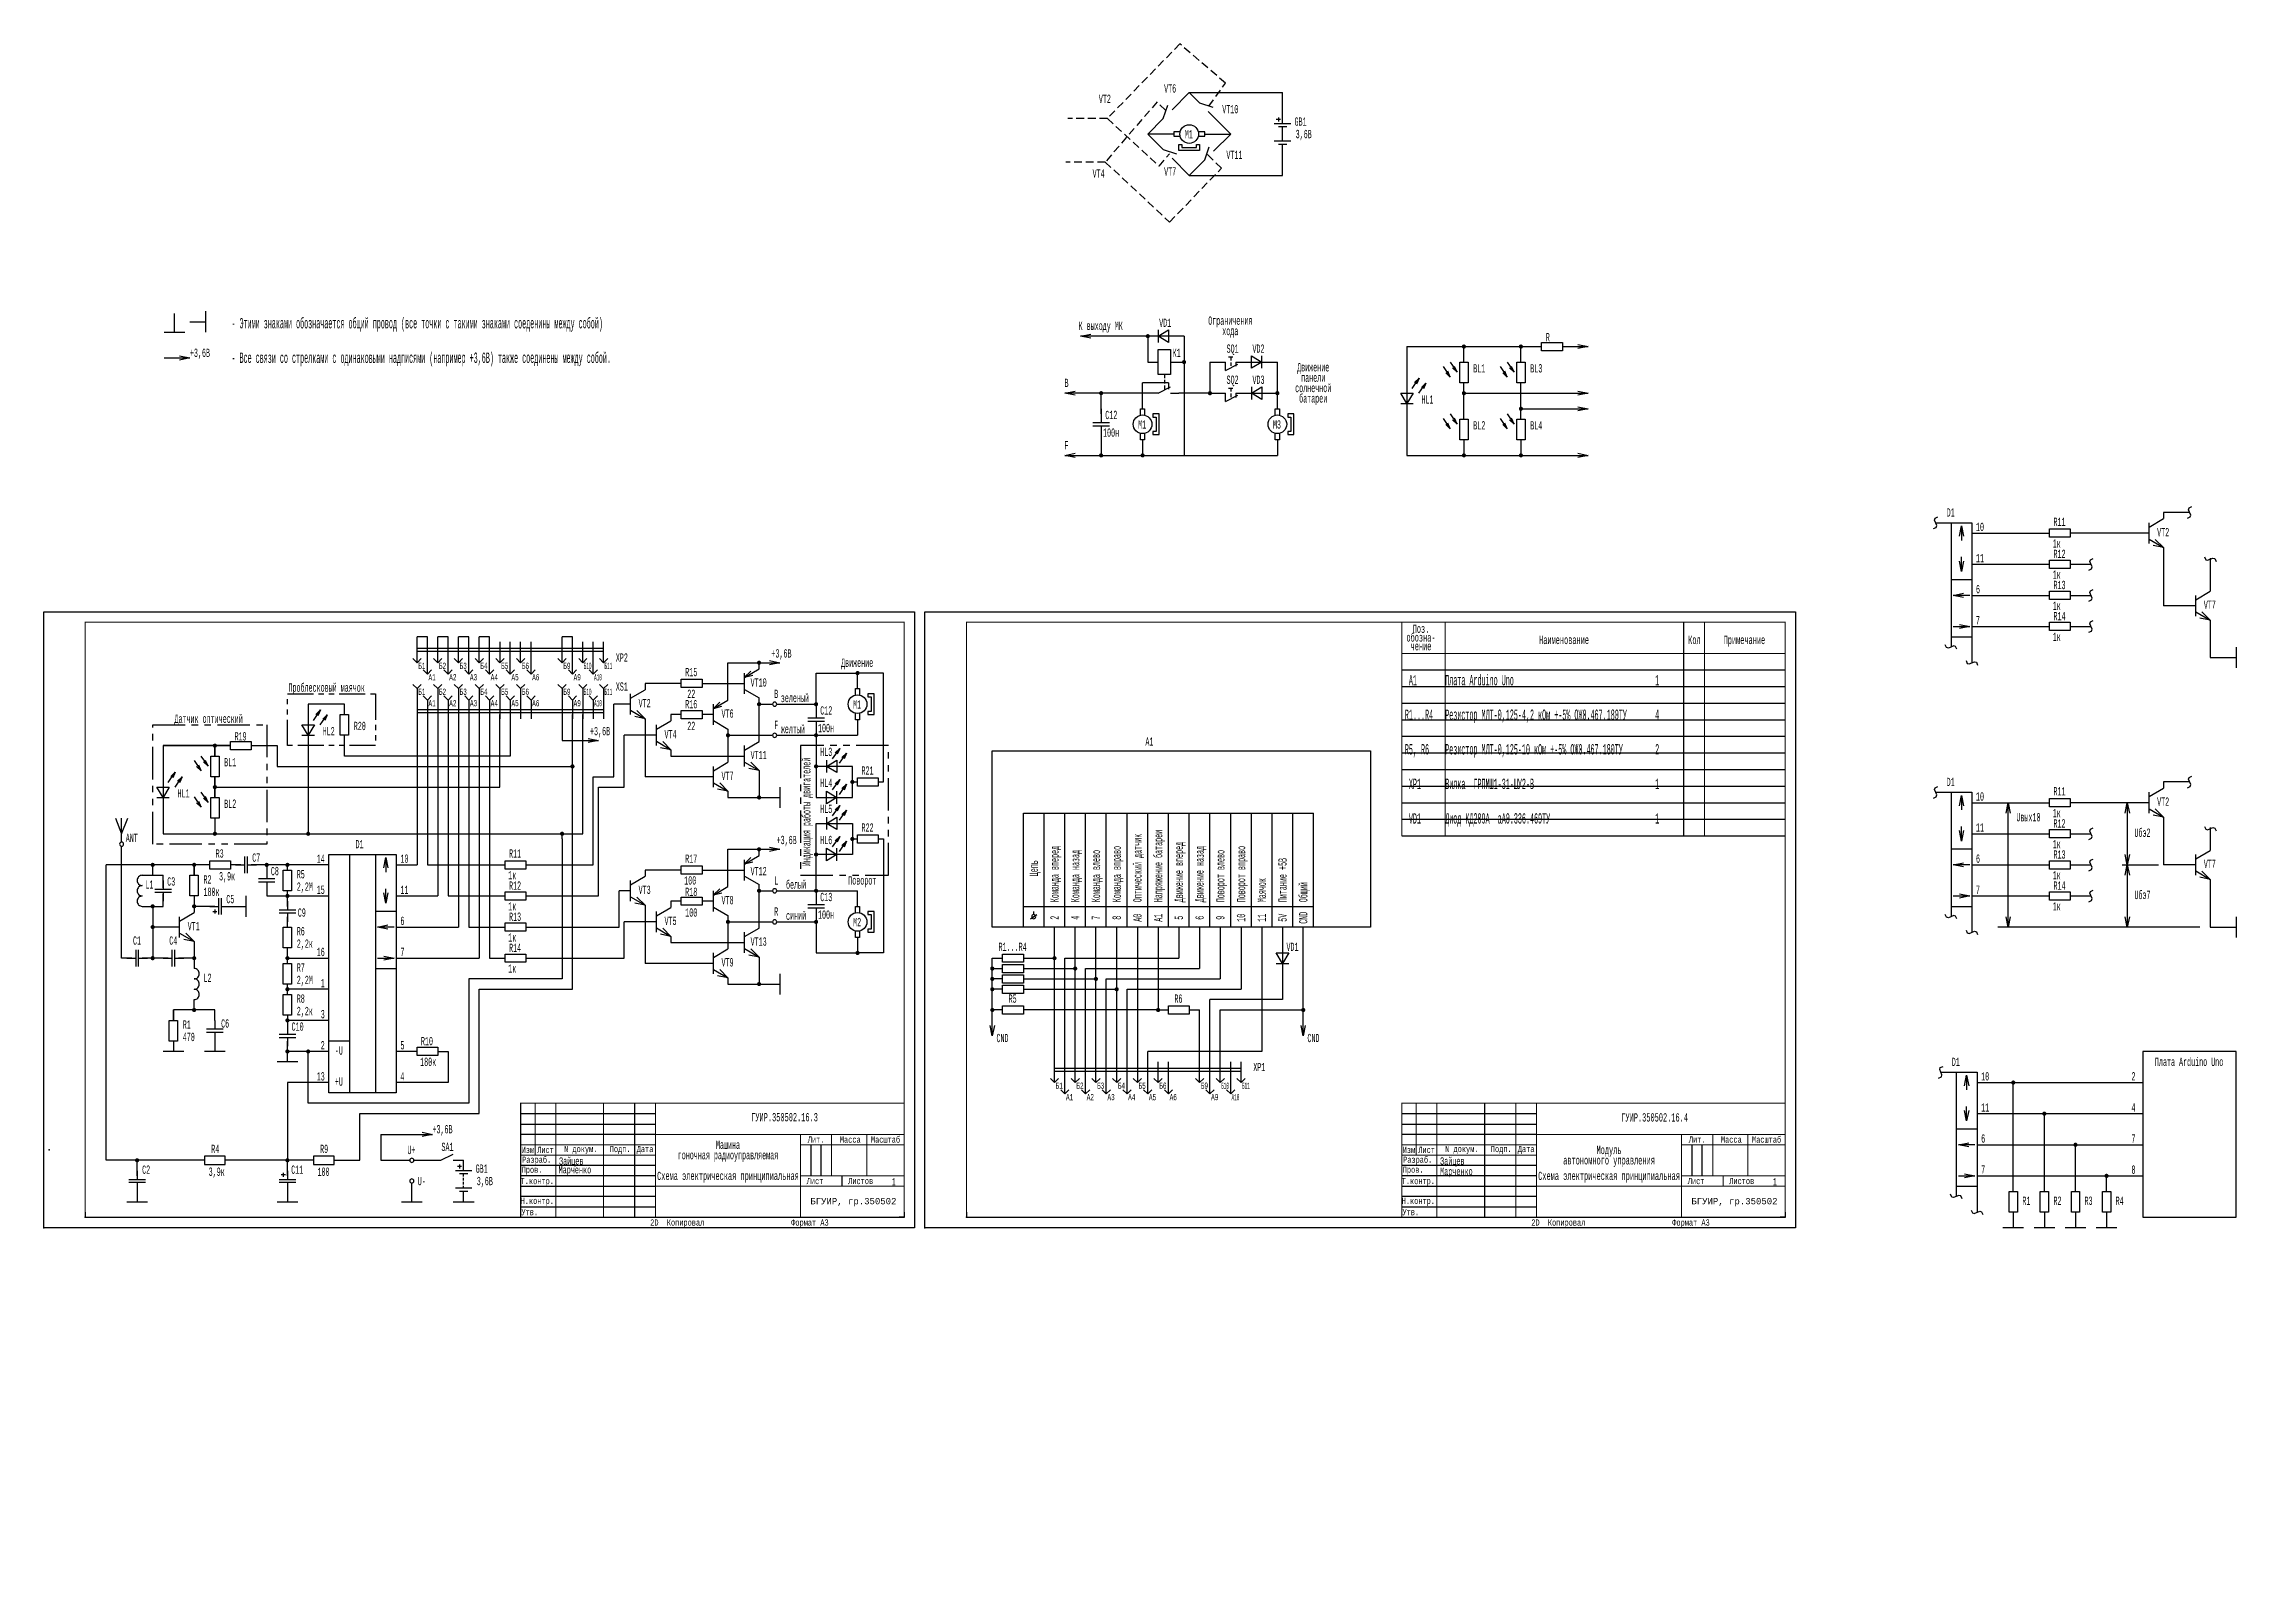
# Model space of a CAD drawing. Extents: x 0 to 4297, y -170 to 591.
# Drawn here: x 0 to 1058, y -170 to 571 of the extents above; entities that cross this region are included whole.
import ezdxf
from ezdxf.enums import TextEntityAlignment as Align

# ---------------------------------------------------------------- set-up
doc = ezdxf.new("R2010")
doc.units = 0
doc.header["$MEASUREMENT"] = 0
doc.linetypes.add('PHANTOM2', pattern=[1.25, 0.625, -0.125, 0.125, -0.125, 0.125, -0.125])
doc.linetypes.add('ШТРИХОВАЯ2', pattern=[0.375, 0.25, -0.125])
doc.layers.get('0').update_dxf_attribs({"color": 50, "linetype": 'CONTINUOUS'})
for name, color, linetype in [('00', 2, 'CONTINUOUS'), ('4', 5, 'CONTINUOUS'), ('7_контакты', 4, 'CONTINUOUS'), ('9', 6, 'CONTINUOUS'), ('91_номиналы', 3, 'CONTINUOUS'), ('PAMKA', 5, 'CONTINUOUS')]:
    doc.layers.add(name, color=color, linetype=linetype)
doc.styles.add('PE3', font='monotxt.shx', dxfattribs={"width": 0.56, "height": 4})
doc.styles.get("Standard").update_dxf_attribs({"font": 'monotxt.shx'})
doc.styles.add('ВОКАД', font='monotxt.shx', dxfattribs={"width": 0.55})

msp = doc.modelspace()

# ---------------------------------------------------------------- texts
at = {"ltscale": 15, "style": 'PE3'}
for s, width, p in [('К выходу МК', 0.56, (509.8, 433)), ('Ограничения', 0.56, (572.3, 435.5)), ('хода', 0.56, (572.3, 430.5)), ('Движение', 0.56, (612.3, 413)), ('солнечной', 0.56, (612.3, 403)), ('батареи', 0.56, (612.3, 398)), ('панели', 0.56, (612.3, 408)), ('Движение', 0.56, (392.3, 270.5)), ('Поворот', 0.56, (394.8, 165.5)), ('-U', 0.56, (142.3, 83.5)), ('Плата Arduino Uno', 0.56, (1034.8, 78)), ('+U', 0.56, (142.3, 68.5)), ('ГУИР.350502.16.3', 0.48, (357.3, 51.3)), ('ГУИР.350502.16.4', 0.48, (777, 51.2)), ('гоночная радиоуправляемая', 0.56, (330, 33)), ('Машина', 0.56, (330, 38)), ('автономного управления', 0.48, (755, 30.5)), ('Модуль', 0.48, (755, 35.5)), ('Схема электрическая принципиальная', 0.48, (330, 23)), ('Схема электрическая принципиальная', 0.48, (755, 23))]:
    msp.add_text(s, height=4, dxfattribs=dict(at, width=width)).set_placement(p, align=Align.CENTER)
at = {"ltscale": 15, "style": 'PE3', "width": 0.56}
for s, p in [('10', (932, 336)), ('11', (932, 321)), ('6', (932, 306)), ('7', (932, 291)), ('Проблесковый маячок', (118, 258.5)), ('зеленый', (355.5, 253.5)), ('Датчик оптический', (63, 243.5)), ('желтый', (355.5, 238.5)), ('10', (932, 206)), ('11', (932, 191)), ('10', (172, 176)), ('6', (932, 176)), ('11', (172, 161)), ('белый', (358, 163.5)), ('7', (932, 161)), ('6', (172, 146)), ('синий', (358, 148.5)), ('7', (172, 131)), ('5', (172, 86)), ('CND', (459.5, 89.5)), ('CND', (609.5, 89.5)), ('4', (172, 71)), ('10', (934.5, 71)), ('2', (1007, 71)), ('11', (934.5, 56)), ('4', (1007, 56)), ('6', (934.5, 41)), ('7', (1007, 41)), ('7', (934.5, 26)), ('8', (1007, 26))]:
    msp.add_text(s, height=4, dxfattribs=at).set_placement(p)
for s, p in [('Индикация работы двигателей', (369.8, 200.5)), ('2', (489.5, 149.5)), ('4', (499.5, 149.5)), ('7', (509.5, 149.5)), ('8', (519.5, 149.5)), ('A0', (529.5, 149.5)), ('A1', (539.5, 149.5)), ('5', (549.5, 149.5)), ('6', (559.5, 149.5)), ('9', (569.5, 149.5)), ('10', (579.5, 149.5)), ('11', (589.5, 149.5)), ('5V', (599.5, 149.5)), ('CND', (609.5, 149.5))]:
    msp.add_text(s, height=4, rotation=90, dxfattribs=at).set_placement(p, align=Align.CENTER)
for s, p in [('Напряжение батареи', (539.5, 157)), ('Команда вперед', (489.5, 157)), ('Команда назад', (499.5, 157)), ('Команда влево', (509.5, 157)), ('Команда вправо', (519.5, 157)), ('Оптический датчик', (529.5, 157)), ('Движение вперед', (549.5, 157)), ('Движение назад', (559.5, 157)), ('Поворот влево', (569.5, 157)), ('Поворот вправо', (579.5, 157)), ('Цепь', (479.5, 169.5)), ('Питание +5В', (599.5, 157)), ('Маячок', (589.5, 157)), ('Общий', (609.5, 157))]:
    msp.add_text(s, height=4, rotation=90, dxfattribs=at).set_placement(p)
for s, p in [('14', (135.5, 176)), ('15', (135.5, 161)), ('16', (135.5, 131)), ('1', (135.5, 116)), ('3', (135.5, 101)), ('2', (135.5, 86)), ('13', (135.5, 71))]:
    msp.add_text(s, height=4, dxfattribs=at).set_placement(p, align=Align.RIGHT)
at = {"style": 'PE3', "width": 0.56}
for s, p in [('Зайцев', (248.5, 30.4)), ('Зайцев', (673.5, 30.4)), ('Марченко', (248.3, 26.2)), ('1', (409, 20.4)), ('Марченко', (673.5, 25.4)), ('1', (834, 20.4))]:
    msp.add_text(s, height=3.5, dxfattribs=at).set_placement(p)
at = {"style": 'ВОКАД'}
for p in [(390.5, 11.3), (815.5, 11.3)]:
    msp.add_text('БГУИР, гр.350502', height=3, dxfattribs=at).set_placement(p, align=Align.CENTER)
at = {"ltscale": 15, "char_height": 4, "attachment_point": 1, "style": 'PE3'}
for s, insert, width in [('\\H5;\\W.45;\\P- Этими знаками обозначается общий провод (все точки с такими знаками соеденины между собой)\\P\\P- Все связи со стрелками с одинаковыми надписями (например +3,6B) также соединены между собой.', (90.5, 447.1), 262.5), ('\\H5;\\W.45;\\C1;\\C2;\\P\\P\\P A1       Плата Arduino Uno                                   1\\P\\PR1...R4   Резистор МЛТ-0,125-4,2 кОм +-5% ОЖ0.467.180ТУ       4\\P\\PR5, R6    Резистор МЛТ-0,125-10 кОм +-5% ОЖ0.467.180ТУ        2\\P\\P XP1      Вилка  ГРПМШ1-31-ШУ2-В                              1\\P\\P VD1      Диод КД209А  аА0.336.469ТУ                          1', (656.5, 291.6), 205)]:
    msp.add_mtext(s, dxfattribs=dict(at, insert=insert, width=width))
at = {"ltscale": 25, "insert": (550, -170), "char_height": 4, "width": 77, "attachment_point": 1, "style": 'PE3'}
msp.add_mtext('\\H5;\\W.45;', dxfattribs=at)
at = {"layer": '00', "ltscale": 15, "style": 'PE3', "width": 0.56}
for s, p in [('Uвых10', (957.3, 196)), ('Uбэ2', (1012.3, 188.5)), ('Uбэ7', (1012.3, 158.5))]:
    msp.add_text(s, height=4, dxfattribs=at).set_placement(p, align=Align.CENTER)
at = {"layer": '4', "ltscale": 15, "style": 'PE3', "width": 0.56}
for s, p in [('VT6', (543.3, 547.5)), ('VT2', (511.8, 542.5)), ('VT10', (572.3, 537.5)), ('M1', (552.3, 525.4)), ('GB1', (606.2, 531.5)), ('VT11', (574.3, 515.5)), ('VT4', (508.8, 506.5)), ('VT7', (543.3, 507.5)), ('M1', (529.8, 385.4)), ('M3', (594.8, 385.4)), ('D1', (919.8, 343)), ('R11', (972.3, 338.5)), ('VT2', (1022.3, 333.5)), ('R12', (972.3, 323)), ('R13', (972.3, 308)), ('R14', (972.3, 293)), ('VT7', (1044.8, 298.5)), ('XP2', (278.8, 273)), ('R15', (312.3, 266)), ('VT10', (344.8, 261)), ('XS1', (278.8, 259)), ('VT2', (289.8, 251)), ('R16', (312.3, 250.5)), ('M1', (392.3, 250.4)), ('VT6', (329.8, 246)), ('VT4', (302.3, 236)), ('A1', (533.3, 232.5)), ('VT11', (344.8, 226)), ('R21', (397.3, 218.5)), ('VT7', (329.8, 216)), ('D1', (919.8, 213)), ('R11', (972.3, 208.5)), ('VT2', (1022.3, 203.5)), ('R22', (397.3, 191)), ('R12', (972.3, 193)), ('R3', (84.8, 178.5)), ('D1', (152.3, 183)), ('R11', (227.3, 178.5)), ('R17', (312.3, 176)), ('R13', (972.3, 178)), ('VT12', (344.8, 170)), ('VT7', (1044.8, 173.5)), ('R12', (227.3, 163)), ('VT3', (289.8, 161)), ('R18', (312.3, 160)), ('VT8', (329.8, 156)), ('R14', (972.3, 163)), ('R13', (227.3, 148)), ('VT5', (302.3, 146)), ('M2', (392.3, 145.4)), ('VT1', (72.3, 143.5)), ('VT13', (344.8, 136)), ('R1...R4', (467.3, 133.5)), ('VD1', (602.3, 133.5)), ('R14', (227.3, 133)), ('VT9', (329.8, 126)), ('R5', (467.3, 108.5)), ('R6', (547.3, 108.5)), ('R10', (184.8, 88)), ('XP1', (586.3, 75.5)), ('D1', (922.3, 78)), ('R4', (82.7, 36)), ('R9', (135.2, 36)), ('SA1', (194.7, 37)), ('GB1', (211.2, 26.5)), ('R1', (956.3, 11)), ('R2', (971.3, 11)), ('R3', (986.3, 11)), ('R4', (1001.3, 11))]:
    msp.add_text(s, height=4, dxfattribs=at).set_placement(p, align=Align.CENTER)
for s, p in [('VD1', (538, 434.5)), ('К1', (544.5, 420)), ('SQ1', (570.5, 422)), ('VD2', (583, 422)), ('R', (724.5, 427.5)), ('BL1', (689.5, 412.5)), ('BL3', (717, 412.5)), ('SQ2', (570.5, 407)), ('VD3', (583, 407)), ('C12', (512, 390)), ('HL1', (664.5, 397.5)), ('BL2', (689.5, 385)), ('BL4', (717, 385)), ('R20', (149.5, 240)), ('C12', (374.5, 247.5)), ('R19', (92, 235)), ('HL2', (134.5, 237.5)), ('BL1', (87, 222.5)), ('HL3', (374.5, 227.5)), ('HL1', (64.5, 207.5)), ('HL4', (374.5, 212.5)), ('BL2', (87, 202.5)), ('HL5', (374.5, 200)), ('ANT', (39.5, 186)), ('C7', (100.5, 176.5)), ('HL6', (374.5, 185)), ('R2', (77, 166)), ('C8', (109.5, 170)), ('R5', (122, 168.5)), ('L1', (49, 163.5)), ('C3', (59.5, 165)), ('C5', (88, 156.5)), ('C13', (374.5, 157.5)), ('C9', (122.5, 150)), ('C1', (43, 136.5)), ('C4', (60.5, 136.5)), ('R6', (122, 141)), ('R7', (122, 123.5)), ('L2', (77, 118.5)), ('R8', (122, 108.5)), ('R1', (67, 96)), ('C6', (85.5, 96.5)), ('C10', (119.5, 95)), ('C2', (47.4, 26)), ('C11', (119.3, 26))]:
    msp.add_text(s, height=4, dxfattribs=at).set_placement(p)
at = {"layer": '7_контакты', "ltscale": 15, "style": 'PE3'}
for s, width, p in [('Б1', 0.56, (182.3, 269.5)), ('А1', 0.56, (187.3, 264)), ('Б2', 0.56, (192.3, 269.5)), ('А2', 0.56, (197.3, 264)), ('Б3', 0.56, (202.3, 269.5)), ('А3', 0.56, (207.3, 264)), ('Б4', 0.56, (212.3, 269.5)), ('А4', 0.56, (217.3, 264)), ('Б5', 0.56, (222.3, 269.5)), ('А5', 0.56, (227.3, 264)), ('Б6', 0.56, (232.3, 269.5)), ('А6', 0.56, (237.3, 264)), ('Б9', 0.56, (252.3, 269.5)), ('А9', 0.56, (257.3, 264)), ('Б10', 0.4, (262.3, 269.5)), ('А10', 0.4, (267.3, 264)), ('Б11', 0.4, (272.3, 269.5)), ('Б1', 0.56, (182.3, 257)), ('А1', 0.56, (187.3, 251.5)), ('Б2', 0.56, (192.3, 257)), ('А2', 0.56, (197.3, 251.5)), ('Б3', 0.56, (202.3, 257)), ('А3', 0.56, (207.3, 251.5)), ('Б4', 0.56, (212.3, 257)), ('А4', 0.56, (217.3, 251.5)), ('Б5', 0.56, (222.3, 257)), ('А5', 0.56, (227.3, 251.5)), ('Б6', 0.56, (232.3, 257)), ('А6', 0.56, (237.3, 251.5)), ('Б9', 0.56, (252.3, 257)), ('А9', 0.56, (257.3, 251.5)), ('Б10', 0.4, (262.3, 257)), ('А10', 0.4, (267.3, 251.5)), ('Б11', 0.4, (272.3, 257)), ('Б1', 0.56, (489.8, 67)), ('А1', 0.56, (494.8, 61.5)), ('Б2', 0.56, (499.8, 67)), ('А2', 0.56, (504.8, 61.5)), ('Б3', 0.56, (509.8, 67)), ('А3', 0.56, (514.8, 61.5)), ('Б4', 0.56, (519.8, 67)), ('А4', 0.56, (524.8, 61.5)), ('Б5', 0.56, (529.8, 67)), ('А5', 0.56, (534.8, 61.5)), ('Б6', 0.56, (539.8, 67)), ('А6', 0.56, (544.8, 61.5)), ('Б9', 0.56, (559.8, 67)), ('А9', 0.56, (564.8, 61.5)), ('Б10', 0.4, (569.8, 67)), ('А10', 0.4, (574.8, 61.5)), ('Б11', 0.4, (579.8, 67))]:
    msp.add_text(s, height=3, dxfattribs=dict(at, width=width)).set_placement(p, align=Align.CENTER)
at = {"layer": '9', "ltscale": 15, "style": 'PE3', "width": 0.56}
for s, p in [('3,6B', (607.7, 525.5)), ('+3,6B', (75.3, 420)), ('B', (493.3, 405.5)), ('F', (493.3, 375.5)), ('+3,6B', (355.8, 275)), ('B', (353.3, 255.5)), ('F', (353.3, 240.5)), ('+3,6B', (268.3, 237.5)), ('+3,6B', (358.3, 185)), ('L', (353.3, 165.5)), ('R', (353.3, 150.5)), ('+3,6B', (192.3, 45.5)), ('U+', (177.3, 35.5)), ('U-', (182.3, 20.5)), ('3,6B', (212.7, 20.5))]:
    msp.add_text(s, height=4, dxfattribs=at).set_placement(p, align=Align.CENTER)
at = {"layer": '91_номиналы', "ltscale": 15, "style": 'PE3', "width": 0.56}
for s, p in [('100н', (514.8, 381.5)), ('22', (312.3, 255.5)), ('22', (312.3, 240)), ('100н', (377.3, 239)), ('100', (311.8, 165.5)), ('100', (312.3, 150)), ('100н', (377.3, 149))]:
    msp.add_text(s, height=4, dxfattribs=at).set_placement(p, align=Align.CENTER)
for s, p in [('1к', (969, 328)), ('1к', (969, 313)), ('1к', (969, 298)), ('1к', (969, 283)), ('1к', (969, 198)), ('1к', (969, 183)), ('3,9к', (84.5, 167.5)), ('1к', (224, 168)), ('1к', (969, 168)), ('180к', (77, 160)), ('2,2М', (122, 162.5)), ('1к', (224, 153)), ('1к', (969, 153)), ('2,2к', (122, 135)), ('1к', (224, 138)), ('1к', (224, 123)), ('2,2М', (122, 117.5)), ('2,2к', (122, 102.5)), ('470', (67, 90)), ('180к', (181.5, 78)), ('3,9к', (79.5, 25)), ('100', (132, 25))]:
    msp.add_text(s, height=4, dxfattribs=at).set_placement(p)
at = {"layer": 'PAMKA', "width": 0.7}
for s, p in [('Лит.', (372.5, 42.5)), ('Лит.', (797.5, 42.5)), ('Изм', (233.5, 37.5)), ('Разраб.', (237.7, 32.5)), ('Лист', (242, 37.5)), ('N докум.', (259, 37.5)), ('Подп.', (278, 37.5)), ('Дата', (290, 37.5)), ('Изм', (658.5, 37.5)), ('Разраб.', (662.7, 32.5)), ('Лист', (667, 37.5)), ('N докум.', (684, 37.5)), ('Подп.', (703, 37.5)), ('Дата', (715, 37.5)), ('Пров.', (235.5, 27.5)), ('Лист', (372, 22.5)), ('Листов', (394, 22.5)), ('Пров.', (660.5, 27.5)), ('Лист', (797, 22.5)), ('Листов', (819, 22.5)), ('Н.контр.', (238, 12.5)), ('Н.контр.', (663, 12.5)), ('Утв.', (234.4, 7.5)), ('Утв.', (659.4, 7.5))]:
    msp.add_text(s, height=3, dxfattribs=at).set_placement(p, align=Align.MIDDLE)
for s, p in [('Масса', (389, 41)), ('Масштаб', (406, 41)), ('Масса', (814, 41)), ('Масштаб', (831, 41)), ('Т.контр.', (238, 21)), ('Т.контр.', (663, 21))]:
    msp.add_text(s, height=3, dxfattribs=at).set_placement(p, align=Align.CENTER)
for s, p in [('2D', (292.5, 1)), ('Копировал', (300.5, 1)), ('Формат А3', (360.5, 1)), ('2D', (717.5, 1)), ('Копировал', (725.5, 1)), ('Формат А3', (785.5, 1))]:
    msp.add_text(s, height=3, dxfattribs=at).set_placement(p)

# ---------------------------------------------------------------- blocks, each defined once
blk = doc.blocks.new('-C')
for p, q in [((0, 0), (4.3, 0)), ((4.3, 4), (4.3, -4)), ((5.7, -4), (5.7, 4)), ((5.7, 0), (10, 0))]:
    blk.add_line(p, q)
blk = doc.blocks.new('-r')
for p, q in [((0, 2), (10, 2)), ((0, -2), (0, 2)), ((10, 2), (10, -2)), ((10, -2), (0, -2))]:
    blk.add_line(p, q)
blk = doc.blocks.new('-L')
for points in [[(0, 10, 0.414214), (2.5, 12.5, 0.414214), (0, 15, 1)], [(0, 5, 0.414214), (2.5, 7.5, 0.414214), (0, 10, 1)], [(0, 0, 0.414214), (2.5, 2.5, 0.414214), (0, 5, 1)]]:
    blk.add_lwpolyline(points, format="xyb")
blk = doc.blocks.new('-PLUS-')
for p, q in [((-1, 0), (1, 0)), ((0, 1), (0, -1))]:
    blk.add_line(p, q)
blk = doc.blocks.new('_')
for p, q in [((-5, 1), (0, 0)), ((0, 0), (-5, -1))]:
    blk.add_line(p, q)
blk = doc.blocks.new('-')
blk.add_blockref('_', (0, 0))
blk = doc.blocks.new('-X')
for p, q in [((2, 2), (0, 0)), ((0, 0), (2, -2))]:
    blk.add_line(p, q)
blk = doc.blocks.new('strelka')
blk.add_blockref('_', (0, 0))
blk = doc.blocks.new('-S')
for p, q in [((0, 0), (6, 3)), ((5, 5), (5, 2)), ((6, 0), (10, 0))]:
    blk.add_line(p, q)
blk = doc.blocks.new('-S_nz')
for p, q in [((0, -4), (0, 0)), ((5, 0), (5, -2)), ((0, -4), (6, -1))]:
    blk.add_line(p, q)
blk = doc.blocks.new('-vd')
for p, q in [((0, 0), (5, 3)), ((0, 3), (0, -3)), ((5, -3), (0, 0)), ((5, 3), (5, -3))]:
    blk.add_line(p, q)
blk = doc.blocks.new('-k')
for p, q in [((0, 6), (6, 6)), ((0, -6), (0, 6)), ((6, 6), (6, -6)), ((6, -6), (0, -6))]:
    blk.add_line(p, q)
blk = doc.blocks.new('-H')
for p, q in [((-5, -4.4), (-1.6, 0.6)), ((-1.6, 0.6), (-3.8, -1.5)), ((-1.6, 0.6), (-2.8, -2.2)), ((-1.7, -6.6), (1.7, -1.7)), ((1.7, -1.7), (-0.5, -3.8)), ((1.7, -1.7), (0.5, -4.5))]:
    blk.add_line(p, q)
blk = doc.blocks.new('A$C2A9B0725')
at = {"style": 'ВОКАД', "width": 0.55}
for s, p in [('Поз.', (7.3, 8.4)), ('обозна-', (7.3, 4.2)), ('чение', (7.3, 0)), ('Наименование', (76.3, 3)), ('Кол', (139.2, 3)), ('Примечание', (163.3, 3))]:
    blk.add_text(s, height=4, dxfattribs=at).set_placement(p, align=Align.CENTER)
blk = doc.blocks.new('F25')
at = {"layer": 'PAMKA'}
for p, q in [((0, 0), (-2.5, 0)), ((0, 2.5), (0, 0))]:
    blk.add_line(p, q, dxfattribs=at)
blk = doc.blocks.new('F26')
at = {"layer": 'PAMKA'}
for p, q in [((0, 2.5), (0, 0)), ((0, 0), (2.5, 0))]:
    blk.add_line(p, q, dxfattribs=at)
blk = doc.blocks.new('-SS')
for p, q in [((-0.5, 1.3), (-0.2, 2.2)), ((0.6, -1.3), (-0.5, 1.3)), ((-0.2, 2.2), (1.1, 2.8)), ((-1, -2.8), (0.3, -2.2)), ((0.3, -2.2), (0.6, -1.3))]:
    blk.add_line(p, q)

# ---------------------------------------------------------------- linework, layer by layer
at = {"ltscale": 15}
for p, q in [((63, 432), (63, 441)), ((70.5, 437), (78, 437)), ((78, 442), (78, 432)), ((58, 432), (68, 432)), ((58, 419.5), (70.5, 419.5)), ((595, 395), (595, 417.5)), ((530, 395), (530, 407.5)), ((510, 395), (510, 390)), ((529, 395), (531, 395)), ((529, 391.9), (529, 395)), ((531, 395), (531, 391.9)), ((535, 392.5), (535, 391)), ((538, 392.5), (535, 392.5)), ((538, 382.5), (538, 392.5)), ((594, 391.9), (594, 395)), ((594, 395), (596, 395)), ((596, 395), (596, 391.9)), ((603, 392.5), (600, 392.5)), ((600, 392.5), (600, 391)), ((603, 382.5), (603, 392.5)), ((510, 385), (510, 380)), ((529, 380), (529, 383.1)), ((531, 383.1), (531, 380)), ((535, 391), (536.5, 391)), ((535, 384), (535, 382.5)), ((536.5, 384), (535, 384)), ((535, 382.5), (538, 382.5)), ((536.5, 391), (536.5, 384)), ((594, 380), (594, 383.1)), ((596, 383.1), (596, 380)), ((600, 391), (601.5, 391)), ((601.5, 384), (600, 384)), ((600, 384), (600, 382.5)), ((600, 382.5), (603, 382.5)), ((601.5, 391), (601.5, 384)), ((531, 380), (529, 380)), ((530, 380), (530, 372.5)), ((596, 380), (594, 380)), ((595, 380), (595, 372.5)), ((920, 340), (920, 280.1)), ((925, 338.5), (925, 331.5)), ((1035, 345), (1022.5, 345)), ((930, 335), (967.5, 335)), ((925, 316.5), (925, 323.5)), ((930, 320), (967.5, 320)), ((977.5, 320), (987.5, 320)), ((1045, 323), (1045, 307)), ((930, 312.5), (920, 312.5)), ((929, 305), (921, 305)), ((930, 305), (967.5, 305)), ((977.5, 305), (987.5, 305)), ((921, 290), (929, 290)), ((930, 290), (967.5, 290)), ((977.5, 290), (987.5, 290)), ((920, 285), (930, 285)), ((1045, 275), (1057.5, 275)), ((1057.5, 280), (1057.5, 270)), ((330, 272.5), (355, 272.5)), ((330, 254.5), (330, 272.5)), ((345, 269.5), (345, 272.5)), ((372.5, 267.5), (392.5, 267.5)), ((372.5, 252.5), (372.5, 267.5)), ((392.5, 260), (392.5, 267.5)), ((307.5, 262.5), (290, 262.5)), ((317.5, 262.5), (338, 262.5)), ((345, 234.5), (345, 255.5)), ((391.5, 256.9), (391.5, 260)), ((391.5, 260), (393.5, 260)), ((393.5, 260), (393.5, 256.9)), ((400.5, 257.5), (397.5, 257.5)), ((397.5, 257.5), (397.5, 256)), ((397.5, 256), (399, 256)), ((399, 256), (399, 249)), ((400.5, 247.5), (400.5, 257.5)), ((275, 217.5), (275, 252.5)), ((307.5, 247.5), (302.5, 247.5)), ((345, 252.5), (351.5, 252.5)), ((353.5, 252.5), (372.5, 252.5)), ((372.5, 252.5), (372.5, 247.5)), ((391.5, 245), (391.5, 248.1)), ((393.5, 245), (391.5, 245)), ((392.5, 245), (392.5, 237.5)), ((393.5, 248.1), (393.5, 245)), ((399, 249), (397.5, 249)), ((397.5, 249), (397.5, 247.5)), ((397.5, 247.5), (400.5, 247.5)), ((280, 212.5), (280, 237.5)), ((330, 240.5), (330, 224.5)), ((330, 237.5), (351.5, 237.5)), ((353.5, 237.5), (372.5, 237.5)), ((372.5, 242.5), (372.5, 237.5)), ((372.5, 237.5), (392.5, 237.5)), ((302.5, 227.5), (338, 227.5)), ((355, 212.5), (355, 202.5)), ((1035, 215), (1022.5, 215)), ((330, 207.5), (355, 207.5)), ((920, 210), (920, 150.1)), ((925, 208.5), (925, 201.5)), ((930, 205), (967.5, 205)), ((37.5, 186), (37.5, 197.5)), ((925, 186.5), (925, 193.5)), ((1045, 193), (1045, 182)), ((37.5, 180), (37.5, 184)), ((37.5, 130), (37.5, 180)), ((147.5, 180), (147.5, 65)), ((160, 180), (160, 65)), ((330, 182.5), (355, 182.5)), ((330, 164.5), (330, 182.5)), ((345, 179.5), (345, 182.5)), ((930, 182.5), (920, 182.5)), ((930, 190), (967.5, 190)), ((977.5, 190), (987.5, 190)), ((80, 175), (30, 175)), ((30, 32.5), (30, 175)), ((47.5, 170), (57.5, 170)), ((52.5, 170), (52.5, 175)), ((57.5, 164), (57.5, 170)), ((72.5, 175), (72.5, 170)), ((72.5, 170), (72.5, 175)), ((95, 175), (90, 175)), ((137.5, 175), (100, 175)), ((107.5, 175), (107.5, 170)), ((117.5, 172.5), (117.5, 175)), ((165, 178.5), (165, 171.5)), ((170, 175), (180, 175)), ((185, 175), (222.5, 175)), ((232.5, 175), (265, 175)), ((307.5, 172.5), (290, 172.5)), ((317.5, 172.5), (338, 172.5)), ((929, 175), (921, 175)), ((930, 175), (967.5, 175)), ((977.5, 175), (987.5, 175)), ((57.5, 155), (57.5, 161)), ((72.5, 160), (72.5, 152)), ((97.5, 160), (97.5, 150)), ((107.5, 165), (107.5, 160)), ((107.5, 160), (137.5, 160)), ((117.5, 160), (117.5, 162.5)), ((165, 156.5), (165, 163.5)), ((170, 160), (190, 160)), ((195, 160), (222.5, 160)), ((232.5, 160), (267.5, 160)), ((277.5, 145), (277.5, 162.5)), ((345, 144.5), (345, 165.5)), ((345, 162.5), (351.5, 162.5)), ((353.5, 162.5), (372.5, 162.5)), ((372.5, 162.5), (392.5, 162.5)), ((372.5, 162.5), (372.5, 157.5)), ((392.5, 155), (392.5, 162.5)), ((921, 160), (929, 160)), ((930, 160), (967.5, 160)), ((977.5, 160), (987.5, 160)), ((47.5, 155), (57.5, 155)), ((52.5, 155), (52.5, 130)), ((82.5, 155), (72.5, 155)), ((82.5, 155), (77.5, 155)), ((87.5, 155), (97.5, 155)), ((170, 152.5), (160, 152.5)), ((307.5, 157.5), (302.5, 157.5)), ((330, 150.5), (330, 134.5)), ((372.5, 152.5), (372.5, 147.5)), ((391.5, 151.9), (391.5, 155)), ((391.5, 155), (393.5, 155)), ((393.5, 155), (393.5, 151.9)), ((400.5, 152.5), (397.5, 152.5)), ((397.5, 152.5), (397.5, 151)), ((397.5, 151), (399, 151)), ((399, 151), (399, 144)), ((400.5, 142.5), (400.5, 152.5)), ((920, 155), (930, 155)), ((1057.5, 150), (1057.5, 140)), ((65.5, 145), (52.5, 145)), ((72.5, 137.5), (72.5, 125)), ((169, 145), (161, 145)), ((170, 145), (200, 145)), ((205, 145), (222.5, 145)), ((232.5, 145), (277.5, 145)), ((280, 130), (280, 147.5)), ((302.5, 137.5), (338, 137.5)), ((330, 147.5), (351.5, 147.5)), ((353.5, 147.5), (372.5, 147.5)), ((372.5, 147.5), (372.5, 132.5)), ((391.5, 140), (391.5, 143.1)), ((393.5, 140), (391.5, 140)), ((392.5, 140), (392.5, 132.5)), ((393.5, 143.1), (393.5, 140)), ((399, 144), (397.5, 144)), ((397.5, 144), (397.5, 142.5)), ((397.5, 142.5), (400.5, 142.5)), ((1045, 145), (1057.5, 145)), ((42.5, 130), (37.5, 130)), ((60, 130), (47.5, 130)), ((72.5, 130), (65, 130)), ((117.5, 130), (137.5, 130)), ((117.5, 127.5), (117.5, 130)), ((161, 130), (169, 130)), ((170, 130), (210, 130)), ((215, 130), (222.5, 130)), ((232.5, 130), (280, 130)), ((372.5, 132.5), (392.5, 132.5)), ((117.5, 112.5), (117.5, 117.5)), ((160, 125), (170, 125)), ((330, 117.5), (355, 117.5)), ((355, 122.5), (355, 112.5)), ((72.5, 105), (72.5, 110)), ((137.5, 115), (117.5, 115)), ((82.5, 105), (62.5, 105)), ((62.5, 105), (62.5, 100)), ((62.5, 100), (62.5, 105)), ((82.5, 100), (82.5, 105)), ((117.5, 102.5), (117.5, 95)), ((137.5, 100), (117.5, 100)), ((67.5, 85), (57.5, 85)), ((62.5, 90), (62.5, 85)), ((87.5, 85), (77.5, 85)), ((82.5, 90), (82.5, 85)), ((117.5, 80), (117.5, 90)), ((137.5, 85), (117.5, 85)), ((147.5, 90), (137.5, 90)), ((180, 85), (170, 85)), ((190, 85), (195, 85)), ((195, 85), (195, 70)), ((122.5, 80), (112.5, 80)), ((922.5, 75), (922.5, 15.1)), ((137.5, 70), (117.5, 70)), ((117.5, 70), (117.5, 32.5)), ((195, 70), (170, 70)), ((927.5, 73.5), (927.5, 66.5)), ((932.5, 70), (1012.5, 70)), ((927.5, 51.5), (927.5, 58.5)), ((932.5, 55), (1012.5, 55)), ((162.5, 45), (162.5, 32.5)), ((932.5, 47.5), (922.5, 47.5)), ((77.5, 32.5), (30, 32.5)), ((45, 25), (45, 32.5)), ((117.5, 25), (117.5, 32.5)), ((140, 32.5), (152.5, 32.5)), ((162.5, 32.5), (176.5, 32.5)), ((178.5, 32.5), (191.5, 32.5)), ((197.5, 32.5), (202.5, 32.5)), ((202.5, 27.5), (202.5, 32.5)), ((931.5, 40), (923.5, 40)), ((932.5, 40), (1012.5, 40)), ((177.5, 12.5), (177.5, 21.5)), ((206.5, 27.5), (198.5, 27.5)), ((204.5, 26), (200.5, 26)), ((923.5, 25), (931.5, 25)), ((932.5, 25), (1012.5, 25)), ((40, 12.5), (50, 12.5)), ((45, 20), (45, 12.5)), ((112.5, 12.5), (122.5, 12.5)), ((117.5, 20), (117.5, 12.5)), ((172.5, 12.5), (182.5, 12.5)), ((197.5, 12.5), (207.5, 12.5)), ((206.5, 19), (198.5, 19)), ((204.5, 17.5), (200.5, 17.5)), ((202.5, 12.5), (202.5, 17.5)), ((922.5, 20), (932.5, 20)), ((955, 0), (945, 0)), ((970, 0), (960, 0)), ((985, 0), (975, 0)), ((1000, 0), (990, 0))]:
    msp.add_line(p, q, dxfattribs=at)
for p, q in [((1015.5, 337.9), (1022.5, 342)), ((1015.5, 330), (1015.5, 340)), ((1022.5, 345), (1022.5, 342)), ((1015.5, 335), (977.5, 335)), ((1015.5, 332.1), (1022.5, 328)), ((1022.5, 328), (1017.5, 329)), ((1022.5, 328), (1018.5, 332)), ((1022.5, 328), (1022.5, 300)), ((1038, 302.9), (1045, 307)), ((1038, 300), (1022.5, 300)), ((1038, 295), (1038, 305)), ((1038, 297.1), (1045, 293)), ((1045, 293), (1041, 297)), ((1045, 293), (1040, 294)), ((1045, 293), (1045, 275)), ((338, 265.4), (345, 269.5)), ((338, 265.5), (341, 268.5)), ((338, 257.5), (338, 267.5)), ((338, 265.5), (342, 266.5)), ((655, 269), (840, 269)), ((283, 255.4), (290, 259.5)), ((283, 247.5), (283, 257.5)), ((290, 262.5), (290, 259.5)), ((323, 250.4), (330, 254.5)), ((338, 259.6), (345, 255.5)), ((655, 261), (840, 261)), ((283, 252.5), (275, 252.5)), ((283, 249.6), (290, 245.5)), ((290, 245.5), (285, 246.5)), ((290, 245.5), (286, 249.5)), ((290, 245.5), (290, 217.5)), ((295.5, 240.4), (302.5, 244.5)), ((302.5, 247.5), (302.5, 244.5)), ((323, 247.5), (317.5, 247.5)), ((323, 250.5), (326, 253.5)), ((323, 242.5), (323, 252.5)), ((323, 250.5), (327, 251.5)), ((323, 244.6), (330, 240.5)), ((655, 253), (840, 253)), ((655, 245), (840, 245)), ((295.5, 237.5), (280, 237.5)), ((295.5, 232.5), (295.5, 242.5)), ((295.5, 234.6), (302.5, 230.5)), ((302.5, 230.5), (298.5, 234.5)), ((338, 230.4), (345, 234.5)), ((655, 237), (840, 237)), ((302.5, 230.5), (297.5, 231.5)), ((302.5, 230.5), (302.5, 227.5)), ((323, 220.4), (330, 224.5)), ((323, 212.5), (323, 222.5)), ((338, 222.5), (338, 232.5)), ((338, 224.6), (345, 220.5)), ((345, 220.5), (341, 224.5)), ((655, 229), (840, 229)), ((323, 217.5), (290, 217.5)), ((323, 214.6), (330, 210.5)), ((330, 210.5), (325, 211.5)), ((330, 210.5), (326, 214.5)), ((345, 220.5), (340, 221.5)), ((345, 220.5), (345, 207.5)), ((655, 221), (840, 221)), ((655, 213), (840, 213)), ((1015.5, 207.9), (1022.5, 212)), ((1022.5, 215), (1022.5, 212)), ((330, 210.5), (330, 207.5)), ((655, 205), (840, 205)), ((1015.5, 205), (977.5, 205)), ((1015.5, 200), (1015.5, 210)), ((1015.5, 202.1), (1022.5, 198)), ((1022.5, 198), (1018.5, 202)), ((34.5, 197.5), (37.5, 190)), ((37.5, 190), (40.5, 197.5)), ((655, 197), (840, 197)), ((1022.5, 198), (1017.5, 199)), ((1022.5, 198), (1022.5, 175)), ((655, 189), (840, 189)), ((1038, 177.9), (1045, 182)), ((1038, 170), (1038, 180)), ((283, 165.4), (290, 169.5)), ((290, 172.5), (290, 169.5)), ((338, 175.4), (345, 179.5)), ((338, 175.5), (341, 178.5)), ((338, 167.5), (338, 177.5)), ((338, 175.5), (342, 176.5)), ((338, 169.6), (345, 165.5)), ((1038, 175), (1022.5, 175)), ((1038, 172.1), (1045, 168)), ((1045, 168), (1041, 172)), ((283, 162.5), (277.5, 162.5)), ((283, 157.5), (283, 167.5)), ((283, 159.6), (290, 155.5)), ((290, 155.5), (286, 159.5)), ((323, 160.4), (330, 164.5)), ((323, 160.5), (326, 163.5)), ((323, 152.5), (323, 162.5)), ((323, 160.5), (327, 161.5)), ((1045, 168), (1040, 169)), ((1045, 168), (1045, 145)), ((65.5, 147.9), (72.5, 152)), ((65.5, 140), (65.5, 150)), ((290, 155.5), (285, 156.5)), ((290, 155.5), (290, 127.5)), ((295.5, 150.4), (302.5, 154.5)), ((295.5, 142.5), (295.5, 152.5)), ((302.5, 157.5), (302.5, 154.5)), ((323, 157.5), (317.5, 157.5)), ((323, 154.6), (330, 150.5)), ((65.5, 142.1), (72.5, 138)), ((72.5, 138), (67.5, 139)), ((72.5, 138), (68.5, 142)), ((72.5, 138), (72.5, 135)), ((295.5, 147.5), (280, 147.5)), ((295.5, 144.6), (302.5, 140.5)), ((302.5, 140.5), (297.5, 141.5)), ((302.5, 140.5), (298.5, 144.5)), ((302.5, 140.5), (302.5, 137.5)), ((338, 140.4), (345, 144.5)), ((338, 132.5), (338, 142.5)), ((323, 127.5), (290, 127.5)), ((323, 130.4), (330, 134.5)), ((323, 122.5), (323, 132.5)), ((338, 134.6), (345, 130.5)), ((345, 130.5), (340, 131.5)), ((345, 130.5), (341, 134.5)), ((345, 130.5), (345, 117.5)), ((323, 124.6), (330, 120.5)), ((330, 120.5), (325, 121.5)), ((330, 120.5), (326, 124.5)), ((330, 120.5), (330, 117.5)), ((191.5, 32.5), (197.5, 35.5))]:
    msp.add_line(p, q)
at = {"linetype": 'ШТРИХОВАЯ2', "ltscale": 5}
msp.add_line((202.5, 19), (202.5, 26), dxfattribs=at)
at = {"ltscale": 15}
for points in [[(534.5, 387.5, -1), (525.5, 387.5, -1)], [(599.5, 387.5, -1), (590.5, 387.5, -1)], [(397, 252.5, -1), (388, 252.5, -1)], [(397, 147.5, -1), (388, 147.5, -1)]]:
    msp.add_lwpolyline(points, format="xyb", close=True, dxfattribs=at)
for points in [[(912.6, 340), (930, 340), (930, 272.4)], [(912.6, 210), (930, 210), (930, 142.4)], [(915.1, 75), (932.5, 75), (932.5, 7.4)]]:
    msp.add_lwpolyline(points)
at = {"const_width": 0.5}
for points in [[(655, 292), (655, 189)], [(676, 292), (676, 189)], [(791, 189), (791, 292)], [(801, 292), (801, 189)], [(655, 277), (840, 277)]]:
    msp.add_lwpolyline(points, dxfattribs=at)
at = {"ltscale": 15, "const_width": 1}
for points in [[(344.5, 272.5, 1), (345.5, 272.5, 1)], [(344.5, 252.5, 1), (345.5, 252.5, 1)], [(372, 252.5, 1), (373, 252.5, 1)], [(329.5, 237.5, 1), (330.5, 237.5, 1)], [(372, 237.5, 1), (373, 237.5, 1)], [(344.5, 207.5, 1), (345.5, 207.5, 1)], [(344.5, 182.5, 1), (345.5, 182.5, 1)], [(52, 175, 1), (53, 175, 1)], [(72, 175, 1), (73, 175, 1)], [(107, 175, 1), (108, 175, 1)], [(117, 175, 1), (118, 175, 1)], [(117, 160, 1), (118, 160, 1)], [(344.5, 162.5, 1), (345.5, 162.5, 1)], [(372, 162.5, 1), (373, 162.5, 1)], [(52, 155, 1), (53, 155, 1)], [(72, 155, 1), (73, 155, 1)], [(329.5, 147.5, 1), (330.5, 147.5, 1)], [(372, 147.5, 1), (373, 147.5, 1)], [(52, 145, 1), (53, 145, 1)], [(52, 130, 1), (53, 130, 1)], [(72, 130, 1), (73, 130, 1)], [(117, 130, 1), (118, 130, 1)], [(344.5, 117.5, 1), (345.5, 117.5, 1)], [(72, 105, 1), (73, 105, 1)], [(117, 115, 1), (118, 115, 1)], [(117, 100, 1), (118, 100, 1)], [(117, 85, 1), (118, 85, 1)], [(45.5, 32.5, -1), (44.5, 32.5, -1)], [(118, 32.5, -1), (117, 32.5, -1)]]:
    msp.add_lwpolyline(points, format="xyb", close=True, dxfattribs=at)
msp.add_lwpolyline([(137.5, 180), (170, 180), (170, 65), (137.5, 65)], close=True)
at = {"layer": '00', "color": 0, "linetype": 'ШТРИХОВАЯ2', "ltscale": 15}
for p, q in [((548, 571), (513, 535)), ((570, 552), (548, 571)), ((562, 541), (570, 552)), ((537, 543), (512, 514)), ((541, 539), (537, 543)), ((513, 535), (494, 535)), ((513, 535), (538, 512)), ((556, 521), (556, 522.5)), ((512, 514), (493, 514)), ((512, 514), (543, 485)), ((538, 512), (543, 518)), ((543, 485), (568, 511)), ((568, 511), (561, 518))]:
    msp.add_line(p, q, dxfattribs=at)
at = {"layer": '00', "color": 0, "ltscale": 15}
for p, q in [((540, 535), (542.1, 541.4)), ((544.2, 539.2), (552.5, 547.5)), ((552.5, 547.5), (557.5, 542.5)), ((552.5, 547.5), (597.5, 547.5)), ((557.5, 542.5), (563.9, 540.4)), ((597.5, 532.5), (597.5, 547.5)), ((532.5, 527.5), (540, 535)), ((561.7, 538.3), (572.5, 527.5)), ((601.5, 532.5), (593.5, 532.5)), ((599.5, 531), (595.5, 531)), ((597.5, 524), (597.5, 531)), ((545, 527.5), (532.5, 527.5)), ((540, 520), (532.5, 527.5)), ((540, 520), (546.4, 517.9)), ((548.1, 528.5), (545, 528.5)), ((545, 528.5), (545, 526.5)), ((545, 526.5), (548.1, 526.5)), ((547.5, 519.5), (547.5, 522.5)), ((547.5, 522.5), (549, 522.5)), ((557.5, 519.5), (547.5, 519.5)), ((549, 522.5), (549, 521)), ((549, 521), (556, 521)), ((556, 522.5), (557.5, 522.5)), ((560, 528.5), (556.9, 528.5)), ((556.9, 526.5), (560, 526.5)), ((557.5, 522.5), (557.5, 519.5)), ((560, 526.5), (560, 528.5)), ((560, 527.5), (572.5, 527.5)), ((560, 515), (562.1, 521.4)), ((564.2, 519.2), (572.5, 527.5)), ((601.5, 524), (593.5, 524)), ((599.5, 522.5), (595.5, 522.5)), ((597.5, 507.5), (597.5, 522.5)), ((544.2, 515.8), (552.5, 507.5)), ((560, 515), (552.5, 507.5)), ((552.5, 507.5), (597.5, 507.5))]:
    msp.add_line(p, q, dxfattribs=at)
at = {"layer": '00'}
for p, q in [((550, 430), (500, 430)), ((532.5, 430), (532.5, 417.5)), ((550, 430), (550, 372.5)), ((657.5, 425), (722.5, 425)), ((657.5, 425), (657.5, 372.5)), ((685, 417.5), (685, 425)), ((712.5, 417.5), (712.5, 425)), ((732.5, 425), (745, 425)), ((532.5, 417.5), (537.5, 417.5)), ((543.5, 417.5), (550, 417.5)), ((562.5, 417.5), (570, 417.5)), ((562.5, 417.5), (562.5, 402.5)), ((571.5, 420), (573.5, 420)), ((575, 417.5), (595, 417.5)), ((537.5, 402.5), (492.5, 402.5)), ((510, 392.5), (510, 402.5)), ((542.5, 407.5), (530, 407.5)), ((562.5, 402.5), (547.5, 402.5)), ((562.5, 402.5), (570, 402.5)), ((571.5, 405), (573.5, 405)), ((575, 402.5), (595, 402.5)), ((595, 402.5), (595, 402.5)), ((685, 390), (685, 407.5)), ((685, 402.5), (745, 402.5)), ((712.5, 390), (712.5, 407.5)), ((712.5, 395), (745, 395)), ((510, 382.5), (510, 372.5)), ((492.5, 372.5), (595, 372.5)), ((657.5, 372.5), (745, 372.5)), ((685, 380), (685, 372.5)), ((712.5, 380), (712.5, 372.5)), ((180, 279.5), (270, 279.5)), ((180, 278), (270, 278)), ((180, 250), (270, 250)), ((180, 248.5), (270, 248.5)), ((57.5, 232.5), (90, 232.5)), ((57.5, 232.5), (57.5, 190)), ((82.5, 227.5), (82.5, 232.5)), ((82.5, 207.5), (82.5, 217.5)), ((265, 175), (265, 217.5)), ((265, 217.5), (275, 217.5)), ((267.5, 160), (267.5, 212.5)), ((267.5, 212.5), (280, 212.5)), ((390, 215), (392.5, 215)), ((947.5, 145), (947.5, 205)), ((1005, 205), (1005, 145)), ((82.5, 197.5), (82.5, 190)), ((472.5, 145), (472.5, 200)), ((472.5, 200), (612.5, 200)), ((482.5, 145), (482.5, 200)), ((492.5, 145), (492.5, 200)), ((502.5, 145), (502.5, 200)), ((512.5, 145), (512.5, 200)), ((522.5, 145), (522.5, 200)), ((532.5, 145), (532.5, 200)), ((542.5, 145), (542.5, 200)), ((552.5, 145), (552.5, 200)), ((562.5, 145), (562.5, 200)), ((572.5, 145), (572.5, 200)), ((582.5, 145), (582.5, 200)), ((592.5, 145), (592.5, 200)), ((602.5, 145), (602.5, 200)), ((612.5, 145), (612.5, 200)), ((390, 187.5), (392.5, 187.5)), ((1002.5, 175), (1020, 175)), ((117.5, 155), (117.5, 160)), ((117.5, 145), (117.5, 150)), ((472.5, 155), (612.5, 155)), ((476, 149), (479, 151)), ((477.5, 151), (477.5, 152.5)), ((537.5, 145), (537.5, 105)), ((547.5, 145), (547.5, 130)), ((557.5, 145), (557.5, 125)), ((567.5, 145), (567.5, 120)), ((577.5, 145), (577.5, 115)), ((587.5, 145), (587.5, 85)), ((597.5, 145), (597.5, 110)), ((607.5, 92.5), (607.5, 145)), ((1040, 145), (942.5, 145)), ((117.5, 130), (117.5, 135)), ((117.5, 130), (117.5, 132.5)), ((457.5, 92.5), (457.5, 130)), ((457.5, 130), (462.5, 130)), ((472.5, 130), (487.5, 130)), ((457.5, 125), (462.5, 125)), ((462.5, 120), (457.5, 120)), ((472.5, 125), (497.5, 125)), ((472.5, 120), (507.5, 120)), ((462.5, 115), (457.5, 115)), ((472.5, 115), (517.5, 115)), ((597.5, 110), (562.5, 110)), ((462.5, 105), (457.5, 105)), ((537.5, 105), (472.5, 105)), ((537.5, 105), (542.5, 105)), ((552.5, 105), (557.5, 105)), ((567.5, 105), (607.5, 105)), ((587.5, 85), (532.5, 85)), ((487.5, 77), (577.5, 77)), ((487.5, 75.5), (577.5, 75.5)), ((950, 17.5), (950, 70)), ((965, 17.5), (965, 55)), ((162.5, 45), (187.5, 45)), ((130, 32.5), (87.5, 32.5)), ((980, 17.5), (980, 40)), ((995, 17.5), (995, 25)), ((950, 7.5), (950, 0)), ((965, 7.5), (965, 0)), ((980, 7.5), (980, 0)), ((995, 7.5), (995, 0))]:
    msp.add_line(p, q, dxfattribs=at)
at = {"layer": '00', "linetype": 'ШТРИХОВАЯ2', "ltscale": 7}
for p, q in [((572.5, 420), (572.5, 414.8)), ((540.5, 411.5), (540.5, 404)), ((572.5, 405), (572.5, 399.8))]:
    msp.add_line(p, q, dxfattribs=at)
at = {"layer": '00', "color": 0, "ltscale": 15}
msp.add_lwpolyline([(557, 527.5, -1), (548, 527.5, -1)], format="xyb", close=True, dxfattribs=at)
at = {"layer": '00', "const_width": 1}
for points in [[(532, 430, 1), (533, 430, 1)], [(684.5, 425, 1), (685.5, 425, 1)], [(712, 425, 1), (713, 425, 1)], [(549.5, 417.5, 1), (550.5, 417.5, 1)], [(509.5, 402.5, 1), (510.5, 402.5, 1)], [(562, 402.5, 1), (563, 402.5, 1)], [(594.5, 402.5, 1), (595.5, 402.5, 1)], [(684.5, 402.5, 1), (685.5, 402.5, 1)], [(712, 395, 1), (713, 395, 1)], [(509.5, 372.5, 1), (510.5, 372.5, 1)], [(529.5, 372.5, 1), (530.5, 372.5, 1)], [(684.5, 372.5, 1), (685.5, 372.5, 1)], [(712, 372.5, 1), (713, 372.5, 1)], [(392, 267.5, 1), (393, 267.5, 1)], [(82, 232.5, 1), (83, 232.5, 1)], [(254.5, 222.5, 1), (255.5, 222.5, 1)], [(372, 222.5, 1), (373, 222.5, 1)], [(82, 212.5, 1), (83, 212.5, 1)], [(389.5, 215, 1), (390.5, 215, 1)], [(82, 190, 1), (83, 190, 1)], [(127, 190, 1), (128, 190, 1)], [(249.5, 190, 1), (250.5, 190, 1)], [(372, 180, 1), (373, 180, 1)], [(389.5, 187.5, 1), (390.5, 187.5, 1)], [(392, 132.5, 1), (393, 132.5, 1)], [(487, 130, 1), (488, 130, 1)], [(457, 125, 1), (458, 125, 1)], [(457, 120, 1), (458, 120, 1)], [(497, 125, 1), (498, 125, 1)], [(507, 120, 1), (508, 120, 1)], [(457, 115, 1), (458, 115, 1)], [(457, 105, 1), (458, 105, 1)], [(517, 115, 1), (518, 115, 1)], [(537, 105, 1), (538, 105, 1)], [(607, 105, 1), (608, 105, 1)], [(127, 85, 1), (128, 85, 1)], [(949.5, 70, 1), (950.5, 70, 1)], [(964.5, 55, 1), (965.5, 55, 1)], [(979.5, 40, 1), (980.5, 40, 1)], [(994.5, 25, 1), (995.5, 25, 1)]]:
    msp.add_lwpolyline(points, format="xyb", close=True, dxfattribs=at)
at = {"layer": '00'}
for points in [[(180, 272.5), (180, 285)], [(185, 285), (180, 285)], [(185, 267), (185, 285)], [(190, 272.5), (190, 285)], [(195, 285), (190, 285)], [(195, 267), (195, 285)], [(200, 272.5), (200, 285)], [(205, 285), (200, 285)], [(205, 267), (205, 285)], [(210, 272.5), (210, 285)], [(215, 285), (210, 285)], [(215, 267), (215, 285)], [(220, 282.5), (220, 272.5)], [(225, 267), (225, 282.5)], [(230, 272.5), (230, 282.5)], [(235, 267), (235, 282.5)], [(250, 272.5), (250, 285)], [(255, 285), (250, 285)], [(255, 267), (255, 285)], [(260, 272.5), (260, 282.5)], [(265, 267), (265, 282.5)], [(270, 272.5), (270, 282.5)], [(402.5, 215), (405, 215), (405, 267.5), (392.5, 267.5)], [(180, 260), (180, 175)], [(185, 254.5), (185, 175)], [(190, 260), (190, 160)], [(195, 254.5), (195, 160)], [(200, 260), (200, 145)], [(205, 254.5), (205, 145)], [(210, 260), (210, 130)], [(215, 254.5), (215, 130)], [(220, 260), (220, 245.5)], [(225, 254.5), (225, 245.5)], [(230, 260), (230, 245.5)], [(235, 254.5), (235, 245.5)], [(250, 260), (250, 235), (267.5, 235)], [(255, 254.5), (255, 245.5)], [(260, 260), (260, 245.5)], [(265, 254.5), (265, 245.5)], [(270, 260), (270, 245.5)], [(82.5, 212.5), (220, 212.5), (220, 247.5)], [(145, 247.5), (145, 252.5), (127.5, 252.5), (127.5, 190)], [(225, 247.5), (225, 227.5), (145, 227.5), (145, 237.5)], [(152.5, 32.5), (152.5, 55), (210, 55), (210, 115), (255, 115), (255, 247.5)], [(250, 187.5), (250, 190), (260, 190), (260, 247.5)], [(372.5, 237.5), (372.5, 207.5), (390, 207.5), (390, 222.5), (372.5, 222.5)], [(90, 232.5), (57.5, 232.5), (57.5, 190), (250, 190)], [(82.5, 232.5), (82.5, 227.5)], [(100, 232.5), (112.5, 232.5)], [(112.5, 232.5), (112.5, 222.5), (255, 222.5)], [(82.5, 217.5), (82.5, 207.5)], [(82.5, 197.5), (82.5, 190)], [(372.5, 162.5), (372.5, 195), (390, 195), (390, 180), (372.5, 180)], [(250, 187.5), (250, 120), (205, 120), (205, 60), (127.5, 60), (127.5, 85)], [(402.5, 187.5), (405, 187.5), (405, 132.5), (392.5, 132.5)], [(487.5, 70), (487.5, 145)], [(497.5, 70), (497.5, 145)], [(507.5, 70), (507.5, 145)], [(517.5, 70), (517.5, 145)], [(527.5, 145), (527.5, 70)], [(492.5, 64.5), (492.5, 130), (547.5, 130)], [(502.5, 64.5), (502.5, 125), (557.5, 125)], [(512.5, 64.5), (512.5, 120), (567.5, 120)], [(522.5, 64.5), (522.5, 115), (577.5, 115)], [(562.5, 64.5), (562.5, 110)], [(557.5, 70), (557.5, 105)], [(567.5, 70), (567.5, 105)], [(532.5, 64.5), (532.5, 85)], [(537.5, 70), (537.5, 80)], [(542.5, 64.5), (542.5, 80)], [(572.5, 64.5), (572.5, 80)], [(577.5, 70), (577.5, 80)]]:
    msp.add_lwpolyline(points, dxfattribs=at)
at = {"layer": '00', "linetype": 'PHANTOM2', "ltscale": 20}
msp.add_lwpolyline([(117.5, 257.5), (160, 257.5), (160, 232.5), (117.5, 232.5)], close=True, dxfattribs=at)
at = {"layer": '00'}
for points in [[(351.5, 252.5, 1), (353.5, 252.5, 1)], [(351.5, 237.5, 1), (353.5, 237.5, 1)], [(36.5, 185, 1), (38.5, 185, 1)], [(351.5, 162.5, 1), (353.5, 162.5, 1)], [(351.5, 147.5, 1), (353.5, 147.5, 1)], [(476.5, 150, 1), (478.5, 150, 1)], [(176.5, 32.5, 1), (178.5, 32.5, 1)], [(176.5, 22.5, 1), (178.5, 22.5, 1)]]:
    msp.add_lwpolyline(points, format="xyb", close=True, dxfattribs=at)
at = {"layer": '00', "linetype": 'PHANTOM2', "ltscale": 25}
for points in [[(52.5, 242.5), (107.5, 242.5), (107.5, 185), (52.5, 185)], [(365, 170), (407.5, 170), (407.5, 232.5), (365, 232.5)]]:
    msp.add_lwpolyline(points, close=True, dxfattribs=at)
at = {"layer": '00'}
for points in [[(457.5, 230), (640, 230), (640, 145), (457.5, 145)], [(1012.5, 5), (1057.5, 5), (1057.5, 85), (1012.5, 85)]]:
    msp.add_lwpolyline(points, close=True, dxfattribs=at)
at = {"layer": 'PAMKA'}
for p, q in [((0, 0), (0, 297)), ((0, 297), (420, 297)), ((420, 297), (420, 0)), ((425, 0), (425, 297)), ((425, 297), (845, 297)), ((845, 297), (845, 0)), ((230, 55), (295, 55)), ((655, 55), (720, 55)), ((230, 50), (295, 50)), ((295, 45), (230, 45)), ((655, 50), (720, 50)), ((720, 45), (655, 45)), ((370, 40), (370, 25)), ((375, 25), (375, 40)), ((795, 40), (795, 25)), ((800, 25), (800, 40)), ((295, 30), (230, 30)), ((295, 25), (230, 25)), ((720, 30), (655, 30)), ((720, 25), (655, 25)), ((230, 20), (295, 20)), ((295, 15), (230, 15)), ((655, 20), (720, 20)), ((720, 15), (655, 15)), ((420, 0), (0, 0)), ((230, 10), (295, 10)), ((845, 0), (425, 0)), ((655, 10), (720, 10))]:
    msp.add_line(p, q, dxfattribs=at)
at = {"layer": 'PAMKA', "const_width": 0.5}
for points in [[(20, 5), (20, 292), (415, 292), (415, 5), (20, 5)], [(445, 5), (445, 292), (840, 292), (840, 5), (445, 5)], [(230, 5), (230, 60), (415, 60)], [(237, 35), (237, 60)], [(247, 60), (247, 5)], [(270, 5), (270, 60)], [(285, 60), (285, 5)], [(295, 5), (295, 60)], [(655, 5), (655, 60), (840, 60)], [(662, 35), (662, 60)], [(672, 60), (672, 5)], [(695, 5), (695, 60)], [(710, 60), (710, 5)], [(720, 5), (720, 60)], [(295, 45), (415, 45)], [(365, 45), (365, 5)], [(380, 45), (380, 25)], [(397, 25), (397, 45)], [(720, 45), (840, 45)], [(790, 45), (790, 5)], [(805, 45), (805, 25)], [(822, 25), (822, 45)], [(230, 40), (295, 40)], [(295, 35), (230, 35)], [(415, 40), (365, 40)], [(655, 40), (720, 40)], [(720, 35), (655, 35)], [(840, 40), (790, 40)], [(415, 25), (365, 25)], [(385, 25), (385, 20)], [(840, 25), (790, 25)], [(810, 25), (810, 20)], [(295, 20), (415, 20)], [(720, 20), (840, 20)]]:
    msp.add_lwpolyline(points, dxfattribs=at)
at = {"layer": 'PAMKA'}
for p in [(2.5, 37.5), (0, 0), (20, 5), (425, 0), (445, 5)]:
    msp.add_point(p, dxfattribs=at)

# ---------------------------------------------------------------- block references
at = {"ltscale": 15}
for name, p in [('-', (70.5, 419.5)), ('-H', (665, 409.1)), ('-r', (967.5, 335)), ('-r', (967.5, 320)), ('-r', (967.5, 305)), ('A$C2A9B0725', (657, 278.5)), ('-', (929, 290)), ('-r', (967.5, 290)), ('-r', (307.5, 262.5)), ('-', (355, 272.5)), ('-H', (135, 249.1)), ('-r', (307.5, 247.5)), ('-H', (385.5, 230.6)), ('-H', (65, 219.1)), ('-H', (385.5, 215.6)), ('-H', (385.5, 203.1)), ('-r', (967.5, 205)), ('-r', (967.5, 190)), ('-', (355, 182.5)), ('-H', (385.5, 188.1)), ('-r', (80, 175)), ('-C', (92.5, 175)), ('-r', (222.5, 175)), ('-r', (307.5, 172.5)), ('-r', (967.5, 175)), ('-C', (80, 155)), ('-r', (222.5, 160)), ('-r', (307.5, 157.5)), ('-', (929, 160)), ('-r', (967.5, 160)), ('-PLUS-', (82.5, 152.5)), ('-r', (222.5, 145)), ('-C', (40, 130)), ('-C', (57.5, 130)), ('-', (169, 130)), ('-r', (222.5, 130)), ('-L', (72.5, 110)), ('-r', (180, 85)), ('-', (931.5, 25))]:
    msp.add_blockref(name, p, dxfattribs=at)
at = {"ltscale": 15, "xscale": -1}
for name, p, rotation in [('-H', (680, 410.9), 180), ('-H', (707.5, 410.9), 180), ('-H', (680, 385.9), 180), ('-H', (707.5, 385.9), 180), ('-H', (77.5, 220.9), 180), ('-H', (77.5, 203.4), 180), ('-C', (45, 27.5), 90), ('-C', (117.5, 27.5), 90)]:
    msp.add_blockref(name, p, dxfattribs=dict(at, rotation=rotation))
at = {"ltscale": 15}
for name, p, rotation in [('-C', (510, 392.5), 270), ('-', (925, 338.5), 90), ('-', (925, 316.5), 270), ('-', (921, 305), 180), ('-C', (372.5, 250), 270), ('-', (925, 208.5), 90), ('-', (925, 186.5), 270), ('-L', (47.5, 170), 180), ('-r', (72.5, 170), 270), ('-C', (107.5, 172.5), 270), ('-r', (117.5, 172.5), 270), ('-', (165, 178.5), 90), ('-', (921, 175), 180), ('-C', (57.5, 167.5), 270), ('-', (165, 156.5), 270), ('-C', (372.5, 160), 270), ('-C', (117.5, 157.5), 270), ('-r', (117.5, 145), 270), ('-', (161, 145), 180), ('-r', (117.5, 127.5), 270), ('-r', (117.5, 112.5), 270), ('-r', (62.5, 100), 270), ('-C', (82.5, 100), 270), ('-C', (117.5, 97.5), 270), ('-', (927.5, 73.5), 90), ('-', (927.5, 51.5), 270), ('-', (923.5, 40), 180)]:
    msp.add_blockref(name, p, dxfattribs=dict(at, rotation=rotation))
at = {"ltscale": 15, "xscale": -1}
for name, p in [('-r', (87.5, 32.5)), ('-r', (140, 32.5)), ('-PLUS-', (115.5, 25.5)), ('-PLUS-', (200.5, 29.5))]:
    msp.add_blockref(name, p, dxfattribs=at)
at = {"layer": '00', "color": 0, "ltscale": 15, "xscale": -1}
msp.add_blockref('-PLUS-', (595.5, 534.5), dxfattribs=at)
at = {"layer": '00'}
for name, p, rotation in [('strelka', (500, 430), 180), ('-vd', (587.5, 417.5), 180), ('-r', (685, 407.5), 90), ('-r', (712.5, 407.5), 90), ('strelka', (492.5, 402.5), 180), ('-vd', (657.5, 397.5), 90), ('-r', (685, 390), 270), ('-r', (712.5, 390), 270), ('strelka', (492.5, 372.5), 180), ('-SS', (1045, 322.5), 270), ('-SS', (920, 280), 90), ('-X', (180, 272.5), 90), ('-X', (185, 267), 90), ('-X', (190, 272.5), 90), ('-X', (195, 267), 90), ('-X', (200, 272.5), 90), ('-X', (205, 267), 90), ('-X', (210, 272.5), 90), ('-X', (215, 267), 90), ('-X', (220, 272.5), 90), ('-X', (225, 267), 90), ('-X', (230, 272.5), 90), ('-X', (235, 267), 90), ('-X', (250, 272.5), 90), ('-X', (255, 267), 90), ('-X', (260, 272.5), 90), ('-X', (265, 267), 90), ('-X', (270, 272.5), 90), ('-SS', (930, 272.5), 270), ('-X', (180, 260), 90), ('-X', (185, 254.5), 90), ('-X', (190, 260), 90), ('-X', (195, 254.5), 90), ('-X', (200, 260), 90), ('-X', (205, 254.5), 90), ('-X', (210, 260), 90), ('-X', (215, 254.5), 90), ('-X', (220, 260), 90), ('-X', (225, 254.5), 90), ('-X', (230, 260), 90), ('-X', (235, 254.5), 90), ('-X', (250, 260), 90), ('-X', (255, 254.5), 90), ('-X', (260, 260), 90), ('-X', (265, 254.5), 90), ('-X', (270, 260), 90), ('-r', (145, 237.5), 90), ('-vd', (127.5, 237.5), 90), ('-r', (82.5, 217.5), 90), ('-vd', (57.5, 207.5), 90), ('-r', (82.5, 207.5), 270), ('-vd', (382.5, 207.5), 180), ('strelka', (947.5, 205), 90), ('strelka', (1005, 205), 90), ('-SS', (1045, 192.5), 270), ('-vd', (382.5, 180), 180), ('strelka', (1005, 175), 270), ('strelka', (1005, 175), 90), ('-SS', (920, 150), 90), ('strelka', (947.5, 145), 270), ('strelka', (1005, 145), 270), ('-SS', (930, 142.5), 270), ('-vd', (597.5, 127.5), 90), ('strelka', (457.5, 92.5), 270), ('strelka', (607.5, 92.5), 270), ('-X', (487.5, 70), 90), ('-X', (492.5, 64.5), 90), ('-X', (497.5, 70), 90), ('-X', (502.5, 64.5), 90), ('-X', (507.5, 70), 90), ('-X', (512.5, 64.5), 90), ('-X', (517.5, 70), 90), ('-X', (522.5, 64.5), 90), ('-X', (527.5, 70), 90), ('-X', (532.5, 64.5), 90), ('-X', (537.5, 70), 90), ('-X', (542.5, 64.5), 90), ('-X', (557.5, 70), 90), ('-X', (562.5, 64.5), 90), ('-X', (567.5, 70), 90), ('-X', (572.5, 64.5), 90), ('-X', (577.5, 70), 90), ('-SS', (922.5, 15), 90), ('-r', (950, 17.5), 270), ('-r', (965, 17.5), 270), ('-r', (980, 17.5), 270), ('-r', (995, 17.5), 270), ('-SS', (932.5, 7.5), 270)]:
    msp.add_blockref(name, p, dxfattribs=dict(at, rotation=rotation))
for name, p in [('-vd', (537.5, 430)), ('-k', (537.5, 417.5)), ('-r', (722.5, 425)), ('strelka', (745, 425)), ('-S_nz', (570, 417.5)), ('-S', (537.5, 402.5)), ('-S_nz', (570, 402.5)), ('-vd', (582.5, 402.5)), ('strelka', (745, 402.5)), ('strelka', (745, 395)), ('strelka', (745, 372.5)), ('-SS', (912.5, 340)), ('-SS', (1035, 345)), ('-SS', (987.5, 320)), ('-SS', (987.5, 305)), ('-SS', (987.5, 290)), ('-r', (90, 232.5)), ('strelka', (267.5, 235)), ('-vd', (377.5, 222.5)), ('-r', (392.5, 215)), ('-SS', (912.5, 210)), ('-SS', (1035, 215)), ('-vd', (377.5, 195)), ('-SS', (987.5, 190)), ('-r', (392.5, 187.5)), ('-SS', (987.5, 175)), ('-SS', (987.5, 160)), ('-r', (462.5, 130)), ('-r', (462.5, 125)), ('-r', (462.5, 120)), ('-r', (462.5, 115)), ('-r', (462.5, 105)), ('-r', (542.5, 105)), ('-SS', (915, 75)), ('strelka', (187.5, 45))]:
    msp.add_blockref(name, p, dxfattribs=at)
at = {"layer": 'PAMKA'}
for name, p in [('F26', (20, 5)), ('F25', (415, 5)), ('F26', (445, 5)), ('F25', (840, 5))]:
    msp.add_blockref(name, p, dxfattribs=at)

msp.set_redraw_order([(e.dxf.handle, doc.entitydb.next_handle()) for e in msp.query("TEXT MTEXT ATTDEF DIMENSION ARC_DIMENSION")])  # texts and dimensions are drawn at this point

doc.saveas('drawing.dxf')
